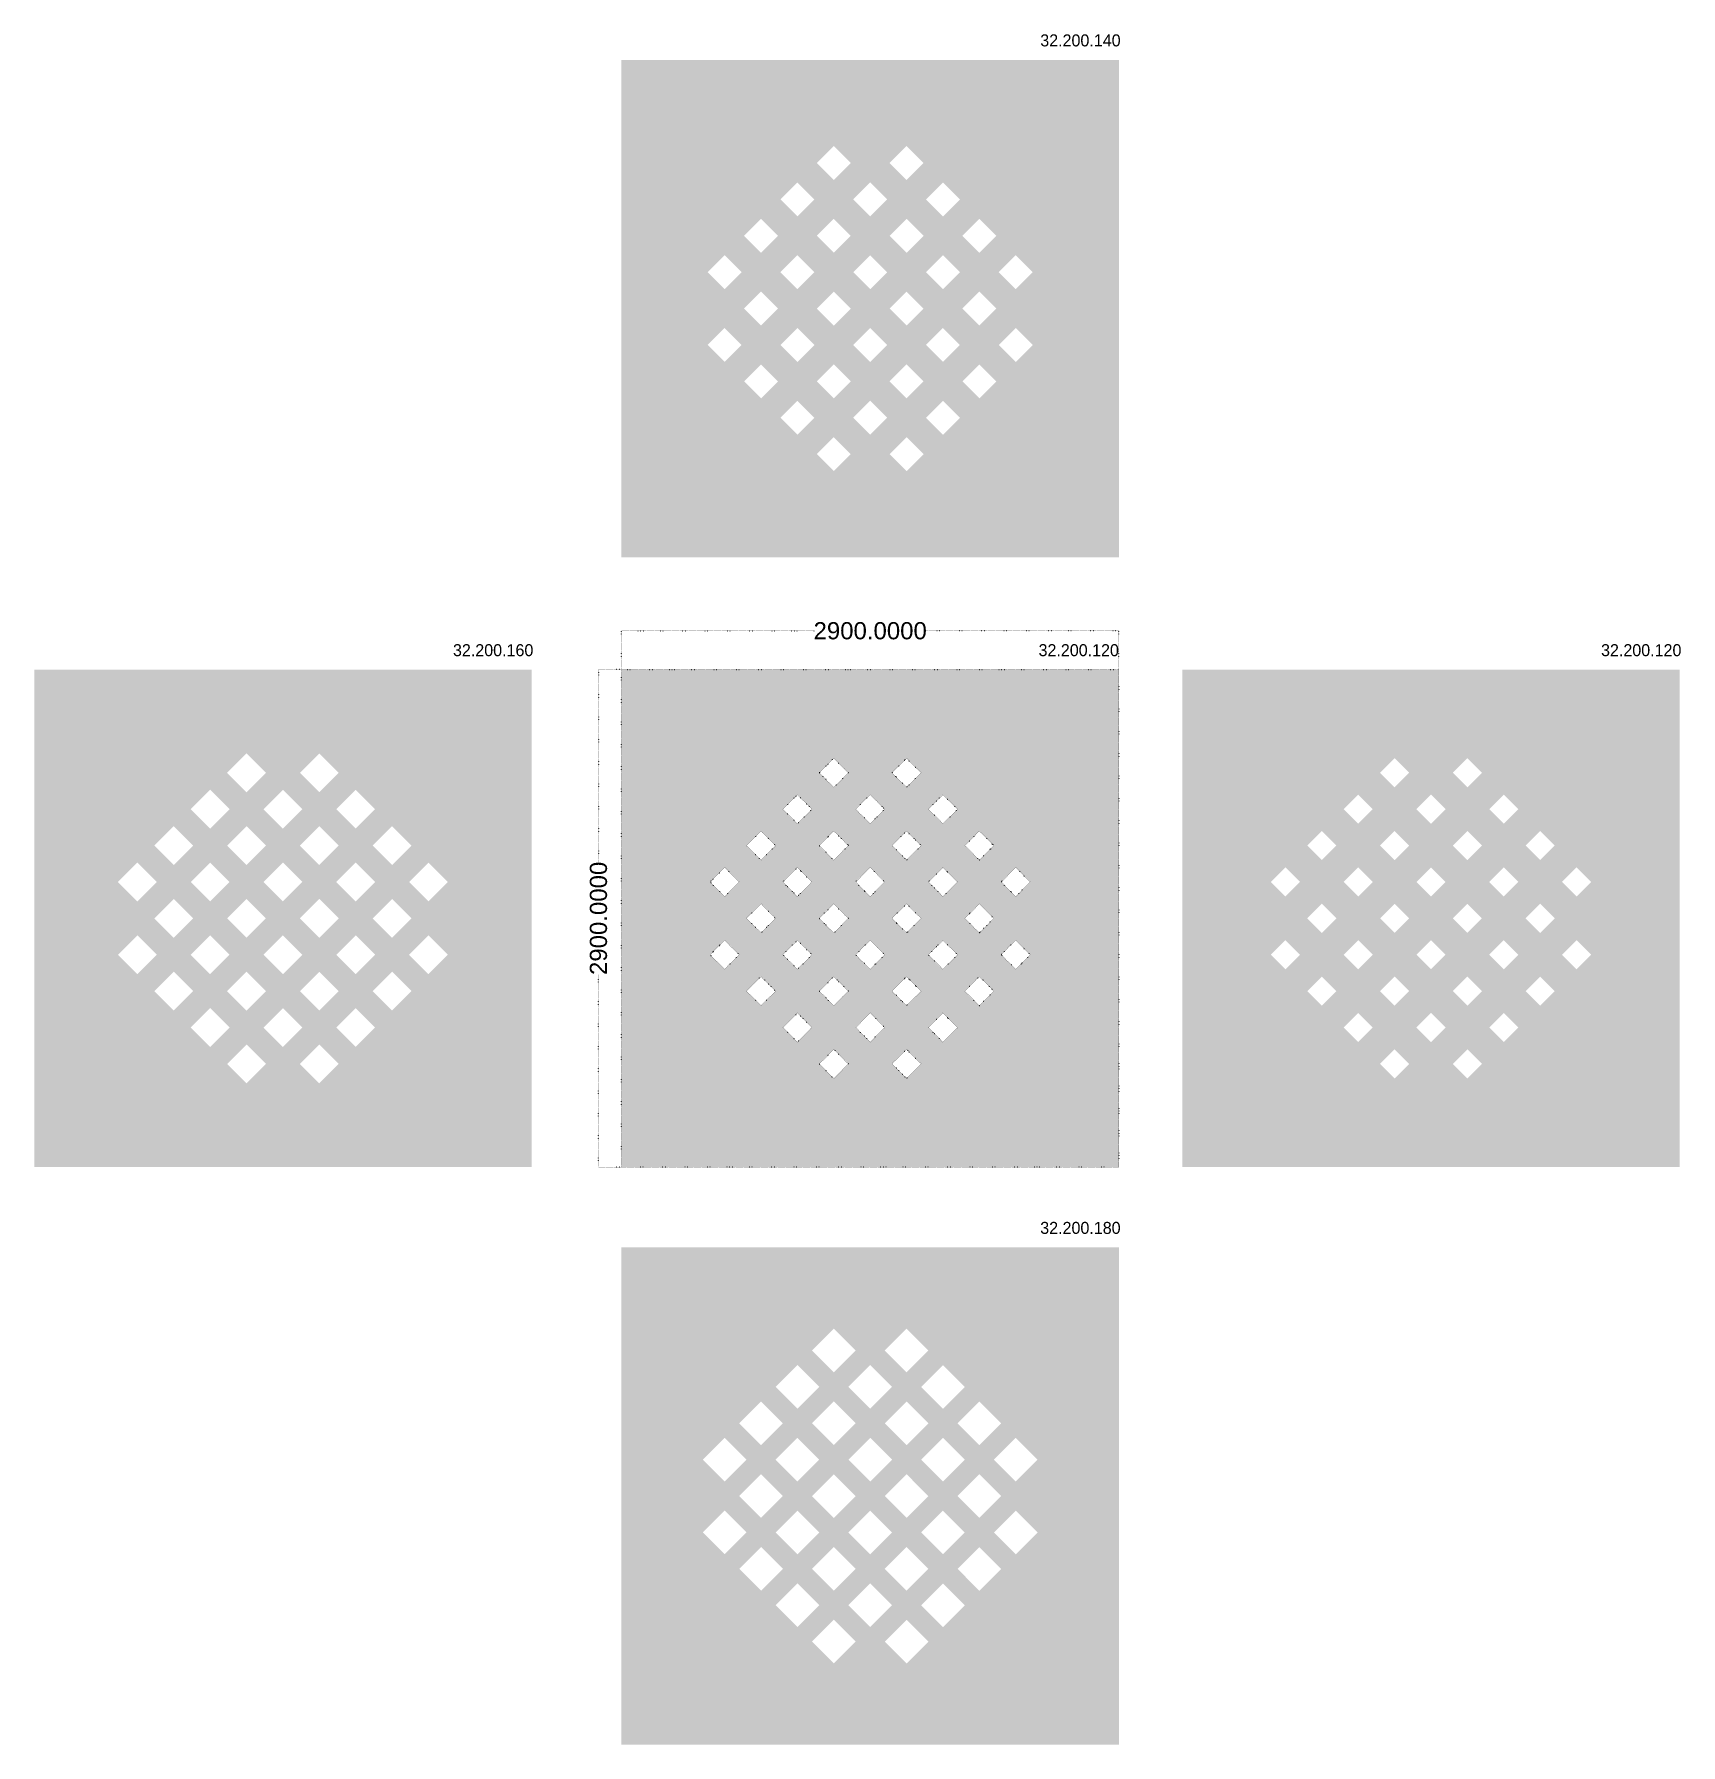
# Model space of a CAD drawing. Header units: inches. Extents: x -55000 to 163233, y -55008 to 54992.
# Drawn here: x 87732 to 97331, y -2335 to 7637 of the extents above; entities that cross this region are included whole.
import ezdxf

# ---------------------------------------------------------------- set-up
doc = ezdxf.new("R2010")
doc.units = ezdxf.units.IN
doc.header["$MEASUREMENT"] = 0
doc.linetypes.add('ACAD_ISO07W100', pattern=[3, 0, -3])
doc.layers.get('0').update_dxf_attribs({"color": 20, "linetype": 'ACAD_ISO07W100'})
doc.styles.get("Standard").update_dxf_attribs({"font": 'arial.ttf'})
doc.dimstyles.get("Standard").update_dxf_attribs({"dimtxt": 0.18, "dimasz": 0.18, "dimexe": 0.18, "dimexo": 0.0625, "dimgap": 0.09, "dimtad": 0, "dimtih": 1, "dimtoh": 1, "dimdec": 4, "dimzin": 0, "dimdsep": 46, "dimtxsty": 'Standard', "dimcen": 0.09, "dimadec": 0, "dimazin": 0, "dimtfac": 1, "dimtdec": 4, "dimtofl": 0, "dimtmove": 0, "dimatfit": 3, "dimfxl": 1, "dimtolj": 1, "dimtzin": 0, "dimarcsym": 0})

msp = doc.modelspace()

# ---------------------------------------------------------------- texts
at = {"char_height": 70, "attachment_point": 3}
for s, insert in [('{\\fCastellar|b0|i0|c0|p18;32.200.140}', (94065.38008, 7635.99863)), ('{\\fCastellar|b0|i0|c0|p18;32.200.160}', (90641.52537, 4081.04585)), ('{\\fCastellar|b0|i0|c0|p18;32.200.120}', (94055.38008, 4081.04585)), ('{\\fCastellar|b0|i0|c0|p18;32.200.120}', (97334.96871, 4081.04585)), ('{\\fCastellar|b0|i0|c0|p18;32.200.180}', (94065.38008, 713.08272))]:
    msp.add_mtext_dynamic_manual_height_columns(s, width=243.9962625, gutter_width=1, heights=[0], dxfattribs=dict(at, insert=insert))

# ---------------------------------------------------------------- blocks, each defined once
blk = doc.blocks.new('*U15')
blk.add_lwpolyline([(-46, -46), (-46, 46), (46, 46), (46, -46)], close=True)
blk = doc.blocks.new('*U4')
at = {"xscale": 1.304348093418073, "yscale": 1.304348093418073, "zscale": 1.304348093418073, "rotation": 45}
blk.add_blockref('*U15', (-1060.7, 0), dxfattribs=at)
blk = doc.blocks.new('*U5')
at = {"color": 0, "linetype": 'ByBlock', "lineweight": -2, "transparency": 16777216}
for p in [(848.5, 848.5), (1272.8, 848.5), (636.4, 636.4), (1060.7, 636.4), (1484.9, 636.4), (424.3, 424.3), (848.5, 424.3), (1272.8, 424.3), (1697.1, 424.3), (212.1, 212.1), (636.4, 212.1), (1060.7, 212.1), (1484.9, 212.1), (1909.2, 212.1), (424.3, 0), (848.5, 0), (1272.8, 0), (1697.1, 0), (212.1, -212.1), (636.4, -212.1), (1060.7, -212.1), (1484.9, -212.1), (1909.2, -212.1), (424.3, -424.3), (848.5, -424.3), (1272.8, -424.3), (1697.1, -424.3), (636.4, -636.4), (1060.7, -636.4), (1484.9, -636.4), (848.5, -848.5), (1272.8, -848.5)]:
    blk.add_blockref('*U4', p, dxfattribs=at)
blk = doc.blocks.new('*D9')
at = {"color": 0, "lineweight": -2, "transparency": 16777216}
for p, q in [((91155.4, 3932.6), (91155.4, 4158.9)), ((91155.6, 4158.7), (92280.5, 4158.7)), ((94055.2, 4158.7), (92930.3, 4158.7)), ((94055.4, 3932.6), (94055.4, 4158.9))]:
    blk.add_line(p, q, dxfattribs=at)
at = {"color": 0, "transparency": 16777216}
for points in [[(91155.6, 4158.7), (91155.6, 4158.7), (91155.4, 4158.7)], [(94055.2, 4158.7), (94055.2, 4158.7), (94055.4, 4158.7)]]:
    blk.add_solid(points, dxfattribs=at)
at = {"layer": 'Defpoints', "color": 0, "transparency": 16777216}
for p in [(94055.4, 4158.7), (91155.4, 3932.5), (94055.4, 3932.5)]:
    blk.add_point(p, dxfattribs=at)
at = {"color": 0, "transparency": 16777216, "insert": (92605.4, 4158.7), "char_height": 100, "attachment_point": 5}
blk.add_mtext('\\A1;2900.0000', dxfattribs=at)
blk = doc.blocks.new('*D8')
at = {"color": 0, "lineweight": -2, "transparency": 16777216}
for p, q in [((91155.3, 3932.5), (91021.4, 3932.5)), ((91021.6, 3932.4), (91021.6, 2807.4)), ((91021.6, 1032.7), (91021.6, 2157.6)), ((91155.3, 1032.5), (91021.4, 1032.5))]:
    blk.add_line(p, q, dxfattribs=at)
at = {"color": 0, "transparency": 16777216}
for points in [[(91021.6, 3932.4), (91021.6, 3932.4), (91021.6, 3932.5)], [(91021.6, 1032.7), (91021.6, 1032.7), (91021.6, 1032.5)]]:
    blk.add_solid(points, dxfattribs=at)
at = {"layer": 'Defpoints', "color": 0, "transparency": 16777216}
for p in [(91155.4, 3932.5), (91021.6, 1032.5), (91155.4, 1032.5)]:
    blk.add_point(p, dxfattribs=at)
at = {"color": 0, "transparency": 16777216, "insert": (91021.6, 2482.5), "char_height": 100, "attachment_point": 5, "rotation": 90}
blk.add_mtext('\\A1;2900.0000', dxfattribs=at)

# ---------------------------------------------------------------- dimensions: what is measured, and where the dimension line sits
dim = msp.add_linear_dim(base=(94055.38008, 4158.70363), p1=(91155.38008, 3932.53483), p2=(94055.38008, 3932.53483), dimstyle='Standard', override={"dimtxt": 100, "dimtih": 0})
dim.commit()
dim.dimension.update_dxf_attribs({"geometry": '*D9', "text_midpoint": (92605.38008, 4158.70363)})
dim = msp.add_linear_dim(base=(91021.59668, 1032.53483), p1=(91155.38008, 3932.53483), p2=(91155.38008, 1032.53483), angle=90, dimstyle='Standard', override={"dimtxt": 100, "dimtih": 0})
dim.commit()
dim.dimension.update_dxf_attribs({"geometry": '*D8', "text_midpoint": (91021.59668, 2482.53483)})

# ---------------------------------------------------------------- hatches: boundary and pattern name
at = {"transparency": 33554483}
h = msp.add_hatch(color=256, dxfattribs=at)
h.dxf.hatch_style = 1
h.paths.add_polyline_path([(91756.85374, 6150.62307), (91657.85879, 6249.61801), (91756.85374, 6348.61296), (91855.84869, 6249.61801)], flags=16)
h.paths.add_polyline_path([(91968.98578, 6362.7551), (91869.99083, 6461.75005), (91968.98578, 6560.745), (92067.98073, 6461.75005)], flags=16)
h.paths.add_polyline_path([(91756.85374, 5726.359), (91657.85879, 5825.35395), (91756.85374, 5924.3489), (91855.84869, 5825.35395)], flags=16)
h.paths.add_polyline_path([(91968.98578, 5938.49103), (91869.99083, 6037.48598), (91968.98578, 6136.48093), (92067.98073, 6037.48598)], flags=16)
h.paths.add_polyline_path([(92181.11781, 6150.62307), (92082.12286, 6249.61801), (92181.11781, 6348.61296), (92280.11276, 6249.61801)], flags=16)
h.paths.add_polyline_path([(92393.24984, 6362.7551), (92294.2549, 6461.75005), (92393.24984, 6560.745), (92492.24479, 6461.75005)], flags=16)
h.paths.add_polyline_path([(91968.98578, 5514.22696), (91869.99083, 5613.22191), (91968.98578, 5712.21686), (92067.98073, 5613.22191)], flags=16)
h.paths.add_polyline_path([(92181.11781, 5726.359), (92082.12286, 5825.35395), (92181.11781, 5924.3489), (92280.11276, 5825.35395)], flags=16)
h.paths.add_polyline_path([(92393.24984, 5938.49103), (92294.2549, 6037.48598), (92393.24984, 6136.48093), (92492.24479, 6037.48598)], flags=16)
h.paths.add_polyline_path([(92817.51391, 6362.7551), (92718.51896, 6461.75005), (92817.51391, 6560.745), (92916.50886, 6461.75005)], flags=16)
h.paths.add_polyline_path([(93029.64595, 6574.88713), (92930.651, 6673.88208), (93029.64595, 6772.87703), (93128.6409, 6673.88208)], flags=16)
h.paths.add_polyline_path([(92181.11781, 5302.09493), (92082.12286, 5401.08988), (92181.11781, 5500.08483), (92280.11276, 5401.08988)], flags=16)
h.paths.add_polyline_path([(92393.24984, 5514.22696), (92294.2549, 5613.22191), (92393.24984, 5712.21686), (92492.24479, 5613.22191)], flags=16)
h.paths.add_polyline_path([(92605.38188, 5726.359), (92506.38693, 5825.35395), (92605.38188, 5924.3489), (92704.37683, 5825.35395)], flags=16)
h.paths.add_polyline_path([(92817.51391, 5938.49103), (92718.51896, 6037.48598), (92817.51391, 6136.48093), (92916.50886, 6037.48598)], flags=16)
h.paths.add_polyline_path([(93029.64595, 6150.62307), (92930.651, 6249.61801), (93029.64595, 6348.61296), (93128.6409, 6249.61801)], flags=16)
h.paths.add_polyline_path([(93241.77798, 6362.7551), (93142.78303, 6461.75005), (93241.77798, 6560.745), (93340.77293, 6461.75005)], flags=16)
h.paths.add_polyline_path([(92393.24984, 5089.96289), (92294.2549, 5188.95784), (92393.24984, 5287.95279), (92492.24479, 5188.95784)], flags=16)
h.paths.add_polyline_path([(92605.38188, 5302.09493), (92506.38693, 5401.08988), (92605.38188, 5500.08483), (92704.37683, 5401.08988)], flags=16)
h.paths.add_polyline_path([(92817.51391, 5514.22696), (92718.51896, 5613.22191), (92817.51391, 5712.21686), (92916.50886, 5613.22191)], flags=16)
h.paths.add_polyline_path([(93029.64595, 5726.359), (92930.651, 5825.35395), (93029.64595, 5924.3489), (93128.6409, 5825.35395)], flags=16)
h.paths.add_polyline_path([(93241.77798, 5938.49103), (93142.78303, 6037.48598), (93241.77798, 6136.48093), (93340.77293, 6037.48598)], flags=16)
h.paths.add_polyline_path([(93453.91002, 6150.62307), (93354.91507, 6249.61801), (93453.91002, 6348.61296), (93552.90497, 6249.61801)], flags=16)
h.paths.add_polyline_path([(93029.64595, 5302.09493), (92930.651, 5401.08988), (93029.64595, 5500.08483), (93128.6409, 5401.08988)], flags=16)
h.paths.add_polyline_path([(93241.77798, 5514.22696), (93142.78303, 5613.22191), (93241.77798, 5712.21686), (93340.77293, 5613.22191)], flags=16)
h.paths.add_polyline_path([(93453.91002, 5726.359), (93354.91507, 5825.35395), (93453.91002, 5924.3489), (93552.90497, 5825.35395)], flags=16)
h.paths.add_polyline_path([(92817.51391, 5089.96289), (92718.51896, 5188.95784), (92817.51391, 5287.95279), (92916.50886, 5188.95784)], flags=16)
h.paths.add_polyline_path([(92605.38188, 6150.62307), (92506.38693, 6249.61801), (92605.38188, 6348.61296), (92704.37683, 6249.61801)], flags=16)
h.paths.add_polyline_path([(92605.38188, 6574.88713), (92506.38693, 6673.88208), (92605.38188, 6772.87703), (92704.37683, 6673.88208)], flags=16)
h.paths.add_polyline_path([(92181.11781, 6574.88713), (92082.12286, 6673.88208), (92181.11781, 6772.87703), (92280.11276, 6673.88208)], flags=16)
h.paths.add_polyline_path([(92393.24984, 6787.01917), (92294.2549, 6886.01412), (92393.24984, 6985.00907), (92492.24479, 6886.01412)], flags=16)
h.paths.add_polyline_path([(92817.51391, 6787.01917), (92718.51896, 6886.01412), (92817.51391, 6985.00907), (92916.50886, 6886.01412)], flags=16)
h.paths.add_polyline_path([(91155.38008, 4587.48761), (91155.38008, 7487.48761), (94055.38008, 7487.48761), (94055.38008, 4587.48761)])
h = msp.add_hatch(color=256, dxfattribs=at)
h.dxf.hatch_style = 1
h.paths.add_polyline_path([(88332.99903, 2581.52815), (88219.86195, 2694.66524), (88332.99903, 2807.80232), (88446.13612, 2694.66524)], flags=16)
h.paths.add_polyline_path([(88545.13107, 2793.66019), (88431.99398, 2906.79727), (88545.13107, 3019.93436), (88658.26815, 2906.79727)], flags=16)
h.paths.add_polyline_path([(88332.99903, 2157.26408), (88219.86195, 2270.40117), (88332.99903, 2383.53825), (88446.13612, 2270.40117)], flags=16)
h.paths.add_polyline_path([(88545.13107, 2369.39612), (88431.99398, 2482.5332), (88545.13107, 2595.67029), (88658.26815, 2482.5332)], flags=16)
h.paths.add_polyline_path([(88757.2631, 2581.52815), (88644.12602, 2694.66524), (88757.2631, 2807.80232), (88870.40019, 2694.66524)], flags=16)
h.paths.add_polyline_path([(88969.39514, 2793.66019), (88856.25805, 2906.79727), (88969.39514, 3019.93436), (89082.53222, 2906.79727)], flags=16)
h.paths.add_polyline_path([(88545.13107, 1945.13205), (88431.99398, 2058.26914), (88545.13107, 2171.40622), (88658.26815, 2058.26914)], flags=16)
h.paths.add_polyline_path([(88757.2631, 2157.26408), (88644.12602, 2270.40117), (88757.2631, 2383.53825), (88870.40019, 2270.40117)], flags=16)
h.paths.add_polyline_path([(88969.39514, 2369.39612), (88856.25805, 2482.5332), (88969.39514, 2595.67029), (89082.53222, 2482.5332)], flags=16)
h.paths.add_polyline_path([(89393.65921, 2793.66019), (89280.52212, 2906.79727), (89393.65921, 3019.93436), (89506.79629, 2906.79727)], flags=16)
h.paths.add_polyline_path([(89605.79124, 3005.79222), (89492.65416, 3118.92931), (89605.79124, 3232.06639), (89718.92833, 3118.92931)], flags=16)
h.paths.add_polyline_path([(88757.2631, 1733.00002), (88644.12602, 1846.1371), (88757.2631, 1959.27419), (88870.40019, 1846.1371)], flags=16)
h.paths.add_polyline_path([(88969.39514, 1945.13205), (88856.25805, 2058.26914), (88969.39514, 2171.40622), (89082.53222, 2058.26914)], flags=16)
h.paths.add_polyline_path([(89181.52717, 2157.26408), (89068.39009, 2270.40117), (89181.52717, 2383.53825), (89294.66426, 2270.40117)], flags=16)
h.paths.add_polyline_path([(89393.65921, 2369.39612), (89280.52212, 2482.5332), (89393.65921, 2595.67029), (89506.79629, 2482.5332)], flags=16)
h.paths.add_polyline_path([(89605.79124, 2581.52815), (89492.65416, 2694.66524), (89605.79124, 2807.80232), (89718.92833, 2694.66524)], flags=16)
h.paths.add_polyline_path([(89817.92327, 2793.66019), (89704.78619, 2906.79727), (89817.92327, 3019.93436), (89931.06036, 2906.79727)], flags=16)
h.paths.add_polyline_path([(88969.39514, 1520.86798), (88856.25805, 1634.00507), (88969.39514, 1747.14215), (89082.53222, 1634.00507)], flags=16)
h.paths.add_polyline_path([(89181.52717, 1733.00002), (89068.39009, 1846.1371), (89181.52717, 1959.27419), (89294.66426, 1846.1371)], flags=16)
h.paths.add_polyline_path([(89393.65921, 1945.13205), (89280.52212, 2058.26914), (89393.65921, 2171.40622), (89506.79629, 2058.26914)], flags=16)
h.paths.add_polyline_path([(89605.79124, 2157.26408), (89492.65416, 2270.40117), (89605.79124, 2383.53825), (89718.92833, 2270.40117)], flags=16)
h.paths.add_polyline_path([(89817.92327, 2369.39612), (89704.78619, 2482.5332), (89817.92327, 2595.67029), (89931.06036, 2482.5332)], flags=16)
h.paths.add_polyline_path([(90030.05531, 2581.52815), (89916.91822, 2694.66524), (90030.05531, 2807.80232), (90143.19239, 2694.66524)], flags=16)
h.paths.add_polyline_path([(89605.79124, 1733.00002), (89492.65416, 1846.1371), (89605.79124, 1959.27419), (89718.92833, 1846.1371)], flags=16)
h.paths.add_polyline_path([(89817.92327, 1945.13205), (89704.78619, 2058.26914), (89817.92327, 2171.40622), (89931.06036, 2058.26914)], flags=16)
h.paths.add_polyline_path([(90030.05531, 2157.26408), (89916.91822, 2270.40117), (90030.05531, 2383.53825), (90143.19239, 2270.40117)], flags=16)
h.paths.add_polyline_path([(89393.65921, 1520.86798), (89280.52212, 1634.00507), (89393.65921, 1747.14215), (89506.79629, 1634.00507)], flags=16)
h.paths.add_polyline_path([(89181.52717, 2581.52815), (89068.39009, 2694.66524), (89181.52717, 2807.80232), (89294.66426, 2694.66524)], flags=16)
h.paths.add_polyline_path([(89181.52717, 3005.79222), (89068.39009, 3118.92931), (89181.52717, 3232.06639), (89294.66426, 3118.92931)], flags=16)
h.paths.add_polyline_path([(88757.2631, 3005.79222), (88644.12602, 3118.92931), (88757.2631, 3232.06639), (88870.40019, 3118.92931)], flags=16)
h.paths.add_polyline_path([(88969.39514, 3217.92426), (88856.25805, 3331.06134), (88969.39514, 3444.19843), (89082.53222, 3331.06134)], flags=16)
h.paths.add_polyline_path([(89393.65921, 3217.92426), (89280.52212, 3331.06134), (89393.65921, 3444.19843), (89506.79629, 3331.06134)], flags=16)
h.paths.add_polyline_path([(87731.52537, 1032.53483), (87731.52537, 3932.53483), (90631.52537, 3932.53483), (90631.52537, 1032.53483)])
h = msp.add_hatch(color=256)
h.dxf.hatch_style = 1
h.paths.add_polyline_path([(94065.38008, 3942.53483), (91145.38008, 3942.53483), (91145.38008, 1022.53483), (94065.38008, 1022.53483)], flags=17)
h.paths.add_polyline_path([(91145.38008, 1022.53483), (94065.38008, 1022.53483), (94065.38008, 3942.53483), (91145.38008, 3942.53483)], flags=17)
h.paths.add_polyline_path([(92117.47783, 2871.44219), (92181.11744, 2807.80258), (92117.47783, 2744.16297), (92053.83822, 2807.80258)], flags=0)
h.paths.add_polyline_path([(92216.47272, 2970.43708), (92280.11233, 3034.07669), (92343.75194, 2970.43708), (92280.11233, 2906.79747)], flags=0)
h.paths.add_polyline_path([(91954.84333, 2708.80769), (92018.48294, 2645.16808), (91954.84333, 2581.52847), (91891.20372, 2645.16808)], flags=0)
h.paths.add_polyline_path([(92379.10722, 3133.07158), (92442.74683, 3196.71119), (92506.38644, 3133.07158), (92442.74683, 3069.43197)], flags=0)
h.paths.add_polyline_path([(92280.11183, 2708.80819), (92343.75144, 2645.16858), (92280.11183, 2581.52897), (92216.47222, 2645.16858)], flags=0)
h.paths.add_polyline_path([(92379.10672, 2807.80308), (92442.74633, 2871.44269), (92506.38594, 2807.80308), (92442.74633, 2744.16347)], flags=0)
h.paths.add_polyline_path([(92117.47733, 2546.17369), (92181.11694, 2482.53408), (92117.47733, 2418.89447), (92053.83772, 2482.53408)], flags=0)
h.paths.add_polyline_path([(92541.74122, 2970.43758), (92605.38083, 3034.07719), (92669.02044, 2970.43758), (92605.38083, 2906.79797)], flags=0)
h.paths.add_polyline_path([(91954.84283, 2383.53919), (92018.48244, 2319.89958), (91954.84283, 2256.25997), (91891.20322, 2319.89958)], flags=0)
h.paths.add_polyline_path([(92704.37572, 3133.07208), (92768.01533, 3196.71169), (92831.65494, 3133.07208), (92768.01533, 3069.43247)], flags=0)
h.paths.add_polyline_path([(92442.74583, 2546.17419), (92506.38544, 2482.53458), (92442.74583, 2418.89497), (92379.10622, 2482.53458)], flags=0)
h.paths.add_polyline_path([(92541.74072, 2645.16908), (92605.38033, 2708.80869), (92669.01994, 2645.16908), (92605.38033, 2581.52947)], flags=0)
h.paths.add_polyline_path([(92280.11133, 2383.53969), (92343.75094, 2319.90008), (92280.11133, 2256.26047), (92216.47172, 2319.90008)], flags=0)
h.paths.add_polyline_path([(92704.37522, 2807.80358), (92768.01483, 2871.44319), (92831.65444, 2807.80358), (92768.01483, 2744.16397)], flags=0)
h.paths.add_polyline_path([(92117.47683, 2220.90519), (92181.11644, 2157.26558), (92117.47683, 2093.62597), (92053.83722, 2157.26558)], flags=0)
h.paths.add_polyline_path([(92867.00972, 2970.43808), (92930.64933, 3034.07769), (92994.28894, 2970.43808), (92930.64933, 2906.79847)], flags=0)
h.paths.add_polyline_path([(92605.37983, 2383.54019), (92669.01944, 2319.90058), (92605.37983, 2256.26097), (92541.74022, 2319.90058)], flags=0)
h.paths.add_polyline_path([(92704.37472, 2482.53508), (92768.01433, 2546.17469), (92831.65394, 2482.53508), (92768.01433, 2418.89547)], flags=0)
h.paths.add_polyline_path([(92442.74533, 2220.90569), (92506.38494, 2157.26608), (92442.74533, 2093.62647), (92379.10572, 2157.26608)], flags=0)
h.paths.add_polyline_path([(92867.00922, 2645.16958), (92930.64883, 2708.80919), (92994.28844, 2645.16958), (92930.64883, 2581.52997)], flags=0)
h.paths.add_polyline_path([(92280.11083, 2058.27119), (92343.75044, 1994.63158), (92280.11083, 1930.99197), (92216.47122, 1994.63158)], flags=0)
h.paths.add_polyline_path([(93029.64372, 2807.80408), (93093.28333, 2871.44369), (93156.92294, 2807.80408), (93093.28333, 2744.16447)], flags=0)
h.paths.add_polyline_path([(92768.01383, 2220.90619), (92831.65344, 2157.26658), (92768.01383, 2093.62697), (92704.37422, 2157.26658)], flags=0)
h.paths.add_polyline_path([(92867.00872, 2319.90108), (92930.64833, 2383.54069), (92994.28794, 2319.90108), (92930.64833, 2256.26147)], flags=0)
h.paths.add_polyline_path([(92605.37933, 2058.27169), (92669.01894, 1994.63208), (92605.37933, 1930.99247), (92541.73972, 1994.63208)], flags=0)
h.paths.add_polyline_path([(93029.64322, 2482.53558), (93093.28283, 2546.17519), (93156.92244, 2482.53558), (93093.28283, 2418.89597)], flags=0)
h.paths.add_polyline_path([(92442.74483, 1895.63719), (92506.38444, 1831.99758), (92442.74483, 1768.35797), (92379.10522, 1831.99758)], flags=0)
h.paths.add_polyline_path([(93192.27772, 2645.17008), (93255.91733, 2708.80969), (93319.55694, 2645.17008), (93255.91733, 2581.53047)], flags=0)
h.paths.add_polyline_path([(92930.64783, 2058.27219), (92994.28744, 1994.63258), (92930.64783, 1930.99297), (92867.00822, 1994.63258)], flags=0)
h.paths.add_polyline_path([(93029.64272, 2157.26708), (93093.28233, 2220.90669), (93156.92194, 2157.26708), (93093.28233, 2093.62747)], flags=0)
h.paths.add_polyline_path([(92768.01333, 1895.63769), (92831.65294, 1831.99808), (92768.01333, 1768.35847), (92704.37372, 1831.99808)], flags=0)
h.paths.add_polyline_path([(93192.27722, 2319.90158), (93255.91683, 2383.54119), (93319.55644, 2319.90158), (93255.91683, 2256.26197)], flags=0)
h = msp.add_hatch(color=256)
h.dxf.hatch_style = 1
h.paths.add_polyline_path([(94065.38008, 3942.53483), (91145.38008, 3942.53483), (91145.38008, 1022.53483), (94065.38008, 1022.53483)], flags=17)
h.paths.add_polyline_path([(91145.38008, 1022.53483), (94065.38008, 1022.53483), (94065.38008, 3942.53483), (91145.38008, 3942.53483)], flags=17)
h.paths.add_polyline_path([(92117.47783, 2871.44219), (92181.11744, 2807.80258), (92117.47783, 2744.16297), (92053.83822, 2807.80258)], flags=0)
h.paths.add_polyline_path([(92216.47272, 2970.43708), (92280.11233, 3034.07669), (92343.75194, 2970.43708), (92280.11233, 2906.79747)], flags=0)
h.paths.add_polyline_path([(91954.84333, 2708.80769), (92018.48294, 2645.16808), (91954.84333, 2581.52847), (91891.20372, 2645.16808)], flags=0)
h.paths.add_polyline_path([(92379.10722, 3133.07158), (92442.74683, 3196.71119), (92506.38644, 3133.07158), (92442.74683, 3069.43197)], flags=0)
h.paths.add_polyline_path([(92280.11183, 2708.80819), (92343.75144, 2645.16858), (92280.11183, 2581.52897), (92216.47222, 2645.16858)], flags=0)
h.paths.add_polyline_path([(92379.10672, 2807.80308), (92442.74633, 2871.44269), (92506.38594, 2807.80308), (92442.74633, 2744.16347)], flags=0)
h.paths.add_polyline_path([(92117.47733, 2546.17369), (92181.11694, 2482.53408), (92117.47733, 2418.89447), (92053.83772, 2482.53408)], flags=0)
h.paths.add_polyline_path([(92541.74122, 2970.43758), (92605.38083, 3034.07719), (92669.02044, 2970.43758), (92605.38083, 2906.79797)], flags=0)
h.paths.add_polyline_path([(91954.84283, 2383.53919), (92018.48244, 2319.89958), (91954.84283, 2256.25997), (91891.20322, 2319.89958)], flags=0)
h.paths.add_polyline_path([(92704.37572, 3133.07208), (92768.01533, 3196.71169), (92831.65494, 3133.07208), (92768.01533, 3069.43247)], flags=0)
h.paths.add_polyline_path([(92442.74583, 2546.17419), (92506.38544, 2482.53458), (92442.74583, 2418.89497), (92379.10622, 2482.53458)], flags=0)
h.paths.add_polyline_path([(92541.74072, 2645.16908), (92605.38033, 2708.80869), (92669.01994, 2645.16908), (92605.38033, 2581.52947)], flags=0)
h.paths.add_polyline_path([(92280.11133, 2383.53969), (92343.75094, 2319.90008), (92280.11133, 2256.26047), (92216.47172, 2319.90008)], flags=0)
h.paths.add_polyline_path([(92704.37522, 2807.80358), (92768.01483, 2871.44319), (92831.65444, 2807.80358), (92768.01483, 2744.16397)], flags=0)
h.paths.add_polyline_path([(92117.47683, 2220.90519), (92181.11644, 2157.26558), (92117.47683, 2093.62597), (92053.83722, 2157.26558)], flags=0)
h.paths.add_polyline_path([(92867.00972, 2970.43808), (92930.64933, 3034.07769), (92994.28894, 2970.43808), (92930.64933, 2906.79847)], flags=0)
h.paths.add_polyline_path([(92605.37983, 2383.54019), (92669.01944, 2319.90058), (92605.37983, 2256.26097), (92541.74022, 2319.90058)], flags=0)
h.paths.add_polyline_path([(92704.37472, 2482.53508), (92768.01433, 2546.17469), (92831.65394, 2482.53508), (92768.01433, 2418.89547)], flags=0)
h.paths.add_polyline_path([(92442.74533, 2220.90569), (92506.38494, 2157.26608), (92442.74533, 2093.62647), (92379.10572, 2157.26608)], flags=0)
h.paths.add_polyline_path([(92867.00922, 2645.16958), (92930.64883, 2708.80919), (92994.28844, 2645.16958), (92930.64883, 2581.52997)], flags=0)
h.paths.add_polyline_path([(92280.11083, 2058.27119), (92343.75044, 1994.63158), (92280.11083, 1930.99197), (92216.47122, 1994.63158)], flags=0)
h.paths.add_polyline_path([(93029.64372, 2807.80408), (93093.28333, 2871.44369), (93156.92294, 2807.80408), (93093.28333, 2744.16447)], flags=0)
h.paths.add_polyline_path([(92768.01383, 2220.90619), (92831.65344, 2157.26658), (92768.01383, 2093.62697), (92704.37422, 2157.26658)], flags=0)
h.paths.add_polyline_path([(92867.00872, 2319.90108), (92930.64833, 2383.54069), (92994.28794, 2319.90108), (92930.64833, 2256.26147)], flags=0)
h.paths.add_polyline_path([(92605.37933, 2058.27169), (92669.01894, 1994.63208), (92605.37933, 1930.99247), (92541.73972, 1994.63208)], flags=0)
h.paths.add_polyline_path([(93029.64322, 2482.53558), (93093.28283, 2546.17519), (93156.92244, 2482.53558), (93093.28283, 2418.89597)], flags=0)
h.paths.add_polyline_path([(92442.74483, 1895.63719), (92506.38444, 1831.99758), (92442.74483, 1768.35797), (92379.10522, 1831.99758)], flags=0)
h.paths.add_polyline_path([(93192.27772, 2645.17008), (93255.91733, 2708.80969), (93319.55694, 2645.17008), (93255.91733, 2581.53047)], flags=0)
h.paths.add_polyline_path([(92930.64783, 2058.27219), (92994.28744, 1994.63258), (92930.64783, 1930.99297), (92867.00822, 1994.63258)], flags=0)
h.paths.add_polyline_path([(93029.64272, 2157.26708), (93093.28233, 2220.90669), (93156.92194, 2157.26708), (93093.28233, 2093.62747)], flags=0)
h.paths.add_polyline_path([(92768.01333, 1895.63769), (92831.65294, 1831.99808), (92768.01333, 1768.35847), (92704.37372, 1831.99808)], flags=0)
h.paths.add_polyline_path([(93192.27722, 2319.90158), (93255.91683, 2383.54119), (93319.55644, 2319.90158), (93255.91683, 2256.26197)], flags=0)
h = msp.add_hatch(color=256)
h.dxf.hatch_style = 1
h.paths.add_polyline_path([(94065.38008, 3942.53483), (91145.38008, 3942.53483), (91145.38008, 1022.53483), (94065.38008, 1022.53483)], flags=17)
h.paths.add_polyline_path([(92216.47272, 2970.43708), (92280.11233, 3034.07669), (92343.75194, 2970.43708), (92280.11233, 2906.79747)], flags=0)
h.paths.add_polyline_path([(92117.47783, 2871.44219), (92181.11744, 2807.80258), (92117.47783, 2744.16297), (92053.83822, 2807.80258)], flags=0)
h.paths.add_polyline_path([(92379.10722, 3133.07158), (92442.74683, 3196.71119), (92506.38644, 3133.07158), (92442.74683, 3069.43197)], flags=0)
h.paths.add_polyline_path([(91954.84333, 2708.80769), (92018.48294, 2645.16808), (91954.84333, 2581.52847), (91891.20372, 2645.16808)], flags=0)
h.paths.add_polyline_path([(92379.10672, 2807.80308), (92442.74633, 2871.44269), (92506.38594, 2807.80308), (92442.74633, 2744.16347)], flags=0)
h.paths.add_polyline_path([(92280.11183, 2708.80819), (92343.75144, 2645.16858), (92280.11183, 2581.52897), (92216.47222, 2645.16858)], flags=0)
h.paths.add_polyline_path([(91145.38008, 3942.53483), (91145.38008, 1022.53483), (94065.38008, 1022.53483), (94065.38008, 3942.53483)], flags=17)
h.paths.add_polyline_path([(92541.74122, 2970.43758), (92605.38083, 3034.07719), (92669.02044, 2970.43758), (92605.38083, 2906.79797)], flags=0)
h.paths.add_polyline_path([(92117.47733, 2546.17369), (92181.11694, 2482.53408), (92117.47733, 2418.89447), (92053.83772, 2482.53408)], flags=0)
h.paths.add_polyline_path([(92704.37572, 3133.07208), (92768.01533, 3196.71169), (92831.65494, 3133.07208), (92768.01533, 3069.43247)], flags=0)
h.paths.add_polyline_path([(91954.84283, 2383.53919), (92018.48244, 2319.89958), (91954.84283, 2256.25997), (91891.20322, 2319.89958)], flags=0)
h.paths.add_polyline_path([(92541.74072, 2645.16908), (92605.38033, 2708.80869), (92669.01994, 2645.16908), (92605.38033, 2581.52947)], flags=0)
h.paths.add_polyline_path([(92442.74583, 2546.17419), (92506.38544, 2482.53458), (92442.74583, 2418.89497), (92379.10622, 2482.53458)], flags=0)
h.paths.add_polyline_path([(92704.37522, 2807.80358), (92768.01483, 2871.44319), (92831.65444, 2807.80358), (92768.01483, 2744.16397)], flags=0)
h.paths.add_polyline_path([(92280.11133, 2383.53969), (92343.75094, 2319.90008), (92280.11133, 2256.26047), (92216.47172, 2319.90008)], flags=0)
h.paths.add_polyline_path([(92867.00972, 2970.43808), (92930.64933, 3034.07769), (92994.28894, 2970.43808), (92930.64933, 2906.79847)], flags=0)
h.paths.add_polyline_path([(92117.47683, 2220.90519), (92181.11644, 2157.26558), (92117.47683, 2093.62597), (92053.83722, 2157.26558)], flags=0)
h.paths.add_polyline_path([(92704.37472, 2482.53508), (92768.01433, 2546.17469), (92831.65394, 2482.53508), (92768.01433, 2418.89547)], flags=0)
h.paths.add_polyline_path([(92605.37983, 2383.54019), (92669.01944, 2319.90058), (92605.37983, 2256.26097), (92541.74022, 2319.90058)], flags=0)
h.paths.add_polyline_path([(92867.00922, 2645.16958), (92930.64883, 2708.80919), (92994.28844, 2645.16958), (92930.64883, 2581.52997)], flags=0)
h.paths.add_polyline_path([(92442.74533, 2220.90569), (92506.38494, 2157.26608), (92442.74533, 2093.62647), (92379.10572, 2157.26608)], flags=0)
h.paths.add_polyline_path([(93029.64372, 2807.80408), (93093.28333, 2871.44369), (93156.92294, 2807.80408), (93093.28333, 2744.16447)], flags=0)
h.paths.add_polyline_path([(92280.11083, 2058.27119), (92343.75044, 1994.63158), (92280.11083, 1930.99197), (92216.47122, 1994.63158)], flags=0)
h.paths.add_polyline_path([(92867.00872, 2319.90108), (92930.64833, 2383.54069), (92994.28794, 2319.90108), (92930.64833, 2256.26147)], flags=0)
h.paths.add_polyline_path([(92768.01383, 2220.90619), (92831.65344, 2157.26658), (92768.01383, 2093.62697), (92704.37422, 2157.26658)], flags=0)
h.paths.add_polyline_path([(93029.64322, 2482.53558), (93093.28283, 2546.17519), (93156.92244, 2482.53558), (93093.28283, 2418.89597)], flags=0)
h.paths.add_polyline_path([(92605.37933, 2058.27169), (92669.01894, 1994.63208), (92605.37933, 1930.99247), (92541.73972, 1994.63208)], flags=0)
h.paths.add_polyline_path([(93192.27772, 2645.17008), (93255.91733, 2708.80969), (93319.55694, 2645.17008), (93255.91733, 2581.53047)], flags=0)
h.paths.add_polyline_path([(92442.74483, 1895.63719), (92506.38444, 1831.99758), (92442.74483, 1768.35797), (92379.10522, 1831.99758)], flags=0)
h.paths.add_polyline_path([(93029.64272, 2157.26708), (93093.28233, 2220.90669), (93156.92194, 2157.26708), (93093.28233, 2093.62747)], flags=0)
h.paths.add_polyline_path([(92930.64783, 2058.27219), (92994.28744, 1994.63258), (92930.64783, 1930.99297), (92867.00822, 1994.63258)], flags=0)
h.paths.add_polyline_path([(93192.27722, 2319.90158), (93255.91683, 2383.54119), (93319.55644, 2319.90158), (93255.91683, 2256.26197)], flags=0)
h.paths.add_polyline_path([(92768.01333, 1895.63769), (92831.65294, 1831.99808), (92768.01333, 1768.35847), (92704.37372, 1831.99808)], flags=0)
h = msp.add_hatch(color=256, dxfattribs=at)
h.dxf.hatch_style = 1
h.paths.add_polyline_path([(91756.85374, 2609.81242), (91672.00093, 2694.66524), (91756.85374, 2779.51805), (91841.70656, 2694.66524)], flags=16)
h.paths.add_polyline_path([(91968.98578, 2821.94446), (91884.13296, 2906.79727), (91968.98578, 2991.65009), (92053.83859, 2906.79727)], flags=16)
h.paths.add_polyline_path([(91756.85374, 2185.54836), (91672.00093, 2270.40117), (91756.85374, 2355.25398), (91841.70656, 2270.40117)], flags=16)
h.paths.add_polyline_path([(91968.98578, 2397.68039), (91884.13296, 2482.5332), (91968.98578, 2567.38602), (92053.83859, 2482.5332)], flags=16)
h.paths.add_polyline_path([(92181.11781, 2609.81242), (92096.265, 2694.66524), (92181.11781, 2779.51805), (92265.97062, 2694.66524)], flags=16)
h.paths.add_polyline_path([(92393.24984, 2821.94446), (92308.39703, 2906.79727), (92393.24984, 2991.65009), (92478.10266, 2906.79727)], flags=16)
h.paths.add_polyline_path([(91968.98578, 1973.41632), (91884.13296, 2058.26914), (91968.98578, 2143.12195), (92053.83859, 2058.26914)], flags=16)
h.paths.add_polyline_path([(92181.11781, 2185.54836), (92096.265, 2270.40117), (92181.11781, 2355.25398), (92265.97062, 2270.40117)], flags=16)
h.paths.add_polyline_path([(92393.24984, 2397.68039), (92308.39703, 2482.5332), (92393.24984, 2567.38602), (92478.10266, 2482.5332)], flags=16)
h.paths.add_polyline_path([(92817.51391, 2821.94446), (92732.6611, 2906.79727), (92817.51391, 2991.65009), (92902.36673, 2906.79727)], flags=16)
h.paths.add_polyline_path([(92181.11781, 1761.28429), (92096.265, 1846.1371), (92181.11781, 1930.98991), (92265.97062, 1846.1371)], flags=16)
h.paths.add_polyline_path([(92393.24984, 1973.41632), (92308.39703, 2058.26914), (92393.24984, 2143.12195), (92478.10266, 2058.26914)], flags=16)
h.paths.add_polyline_path([(92605.38188, 2185.54836), (92520.52907, 2270.40117), (92605.38188, 2355.25398), (92690.23469, 2270.40117)], flags=16)
h.paths.add_polyline_path([(92817.51391, 2397.68039), (92732.6611, 2482.5332), (92817.51391, 2567.38602), (92902.36673, 2482.5332)], flags=16)
h.paths.add_polyline_path([(93029.64595, 2609.81242), (92944.79313, 2694.66524), (93029.64595, 2779.51805), (93114.49876, 2694.66524)], flags=16)
h.paths.add_polyline_path([(93241.77798, 2821.94446), (93156.92517, 2906.79727), (93241.77798, 2991.65009), (93326.6308, 2906.79727)], flags=16)
h.paths.add_polyline_path([(92393.24984, 1549.15225), (92308.39703, 1634.00507), (92393.24984, 1718.85788), (92478.10266, 1634.00507)], flags=16)
h.paths.add_polyline_path([(92605.38188, 1761.28429), (92520.52907, 1846.1371), (92605.38188, 1930.98991), (92690.23469, 1846.1371)], flags=16)
h.paths.add_polyline_path([(92817.51391, 1973.41632), (92732.6611, 2058.26914), (92817.51391, 2143.12195), (92902.36673, 2058.26914)], flags=16)
h.paths.add_polyline_path([(93029.64595, 2185.54836), (92944.79313, 2270.40117), (93029.64595, 2355.25398), (93114.49876, 2270.40117)], flags=16)
h.paths.add_polyline_path([(93241.77798, 2397.68039), (93156.92517, 2482.5332), (93241.77798, 2567.38602), (93326.6308, 2482.5332)], flags=16)
h.paths.add_polyline_path([(93453.91002, 2609.81242), (93369.0572, 2694.66524), (93453.91002, 2779.51805), (93538.76283, 2694.66524)], flags=16)
h.paths.add_polyline_path([(93029.64595, 1761.28429), (92944.79313, 1846.1371), (93029.64595, 1930.98991), (93114.49876, 1846.1371)], flags=16)
h.paths.add_polyline_path([(93241.77798, 1973.41632), (93156.92517, 2058.26914), (93241.77798, 2143.12195), (93326.6308, 2058.26914)], flags=16)
h.paths.add_polyline_path([(93453.91002, 2185.54836), (93369.0572, 2270.40117), (93453.91002, 2355.25398), (93538.76283, 2270.40117)], flags=16)
h.paths.add_polyline_path([(92817.51391, 1549.15225), (92732.6611, 1634.00507), (92817.51391, 1718.85788), (92902.36673, 1634.00507)], flags=16)
h.paths.add_polyline_path([(92605.38188, 2609.81242), (92520.52907, 2694.66524), (92605.38188, 2779.51805), (92690.23469, 2694.66524)], flags=16)
h.paths.add_polyline_path([(92605.38188, 3034.07649), (92520.52907, 3118.92931), (92605.38188, 3203.78212), (92690.23469, 3118.92931)], flags=16)
h.paths.add_polyline_path([(92181.11781, 3034.07649), (92096.265, 3118.92931), (92181.11781, 3203.78212), (92265.97062, 3118.92931)], flags=16)
h.paths.add_polyline_path([(92393.24984, 3246.20853), (92308.39703, 3331.06134), (92393.24984, 3415.91415), (92478.10266, 3331.06134)], flags=16)
h.paths.add_polyline_path([(92817.51391, 3246.20853), (92732.6611, 3331.06134), (92817.51391, 3415.91415), (92902.36673, 3331.06134)], flags=16)
h.paths.add_polyline_path([(93029.64595, 3034.07649), (92944.79313, 3118.92931), (93029.64595, 3203.78212), (93114.49876, 3118.92931)], flags=16)
h.paths.add_polyline_path([(91155.38008, 1032.53483), (91155.38008, 3932.53483), (94055.38008, 3932.53483), (94055.38008, 1032.53483)])
h = msp.add_hatch(color=256, dxfattribs=at)
h.dxf.hatch_style = 1
h.paths.add_polyline_path([(95026.44237, 2609.81242), (94941.58956, 2694.66524), (95026.44237, 2779.51805), (95111.29519, 2694.66524)], flags=16)
h.paths.add_polyline_path([(95238.57441, 2821.94446), (95153.7216, 2906.79727), (95238.57441, 2991.65009), (95323.42722, 2906.79727)], flags=16)
h.paths.add_polyline_path([(95026.44237, 2185.54836), (94941.58956, 2270.40117), (95026.44237, 2355.25398), (95111.29519, 2270.40117)], flags=16)
h.paths.add_polyline_path([(95238.57441, 2397.68039), (95153.7216, 2482.5332), (95238.57441, 2567.38602), (95323.42722, 2482.5332)], flags=16)
h.paths.add_polyline_path([(95450.70644, 2609.81242), (95365.85363, 2694.66524), (95450.70644, 2779.51805), (95535.55926, 2694.66524)], flags=16)
h.paths.add_polyline_path([(95662.83848, 2821.94446), (95577.98566, 2906.79727), (95662.83848, 2991.65009), (95747.69129, 2906.79727)], flags=16)
h.paths.add_polyline_path([(95238.57441, 1973.41632), (95153.7216, 2058.26914), (95238.57441, 2143.12195), (95323.42722, 2058.26914)], flags=16)
h.paths.add_polyline_path([(95450.70644, 2185.54836), (95365.85363, 2270.40117), (95450.70644, 2355.25398), (95535.55926, 2270.40117)], flags=16)
h.paths.add_polyline_path([(95662.83848, 2397.68039), (95577.98566, 2482.5332), (95662.83848, 2567.38602), (95747.69129, 2482.5332)], flags=16)
h.paths.add_polyline_path([(96087.10255, 2821.94446), (96002.24973, 2906.79727), (96087.10255, 2991.65009), (96171.95536, 2906.79727)], flags=16)
h.paths.add_polyline_path([(95450.70644, 1761.28429), (95365.85363, 1846.1371), (95450.70644, 1930.98991), (95535.55926, 1846.1371)], flags=16)
h.paths.add_polyline_path([(95662.83848, 1973.41632), (95577.98566, 2058.26914), (95662.83848, 2143.12195), (95747.69129, 2058.26914)], flags=16)
h.paths.add_polyline_path([(95874.97051, 2185.54836), (95790.1177, 2270.40117), (95874.97051, 2355.25398), (95959.82333, 2270.40117)], flags=16)
h.paths.add_polyline_path([(96087.10255, 2397.68039), (96002.24973, 2482.5332), (96087.10255, 2567.38602), (96171.95536, 2482.5332)], flags=16)
h.paths.add_polyline_path([(96299.23458, 2609.81242), (96214.38177, 2694.66524), (96299.23458, 2779.51805), (96384.08739, 2694.66524)], flags=16)
h.paths.add_polyline_path([(96511.36662, 2821.94446), (96426.5138, 2906.79727), (96511.36662, 2991.65009), (96596.21943, 2906.79727)], flags=16)
h.paths.add_polyline_path([(95662.83848, 1549.15225), (95577.98566, 1634.00507), (95662.83848, 1718.85788), (95747.69129, 1634.00507)], flags=16)
h.paths.add_polyline_path([(95874.97051, 1761.28429), (95790.1177, 1846.1371), (95874.97051, 1930.98991), (95959.82333, 1846.1371)], flags=16)
h.paths.add_polyline_path([(96087.10255, 1973.41632), (96002.24973, 2058.26914), (96087.10255, 2143.12195), (96171.95536, 2058.26914)], flags=16)
h.paths.add_polyline_path([(96299.23458, 2185.54836), (96214.38177, 2270.40117), (96299.23458, 2355.25398), (96384.08739, 2270.40117)], flags=16)
h.paths.add_polyline_path([(96511.36662, 2397.68039), (96426.5138, 2482.5332), (96511.36662, 2567.38602), (96596.21943, 2482.5332)], flags=16)
h.paths.add_polyline_path([(96723.49865, 2609.81242), (96638.64584, 2694.66524), (96723.49865, 2779.51805), (96808.35146, 2694.66524)], flags=16)
h.paths.add_polyline_path([(96299.23458, 1761.28429), (96214.38177, 1846.1371), (96299.23458, 1930.98991), (96384.08739, 1846.1371)], flags=16)
h.paths.add_polyline_path([(96511.36662, 1973.41632), (96426.5138, 2058.26914), (96511.36662, 2143.12195), (96596.21943, 2058.26914)], flags=16)
h.paths.add_polyline_path([(96723.49865, 2185.54836), (96638.64584, 2270.40117), (96723.49865, 2355.25398), (96808.35146, 2270.40117)], flags=16)
h.paths.add_polyline_path([(96087.10255, 1549.15225), (96002.24973, 1634.00507), (96087.10255, 1718.85788), (96171.95536, 1634.00507)], flags=16)
h.paths.add_polyline_path([(95874.97051, 2609.81242), (95790.1177, 2694.66524), (95874.97051, 2779.51805), (95959.82333, 2694.66524)], flags=16)
h.paths.add_polyline_path([(95874.97051, 3034.07649), (95790.1177, 3118.92931), (95874.97051, 3203.78212), (95959.82333, 3118.92931)], flags=16)
h.paths.add_polyline_path([(95450.70644, 3034.07649), (95365.85363, 3118.92931), (95450.70644, 3203.78212), (95535.55926, 3118.92931)], flags=16)
h.paths.add_polyline_path([(95662.83848, 3246.20853), (95577.98566, 3331.06134), (95662.83848, 3415.91415), (95747.69129, 3331.06134)], flags=16)
h.paths.add_polyline_path([(96087.10255, 3246.20853), (96002.24973, 3331.06134), (96087.10255, 3415.91415), (96171.95536, 3331.06134)], flags=16)
h.paths.add_polyline_path([(96299.23458, 3034.07649), (96214.38177, 3118.92931), (96299.23458, 3203.78212), (96384.08739, 3118.92931)], flags=16)
h.paths.add_polyline_path([(94424.96871, 1032.53483), (94424.96871, 3932.53483), (97324.96871, 3932.53483), (97324.96871, 1032.53483)])
h = msp.add_hatch(color=256, dxfattribs=at)
h.dxf.hatch_style = 1
h.paths.add_polyline_path([(91756.85374, -800.57712), (91629.57452, -673.2979), (91756.85374, -546.01867), (91884.13296, -673.2979)], flags=16)
h.paths.add_polyline_path([(91968.98578, -588.44508), (91841.70656, -461.16586), (91968.98578, -333.88664), (92096.265, -461.16586)], flags=16)
h.paths.add_polyline_path([(91756.85374, -1224.84118), (91629.57452, -1097.56196), (91756.85374, -970.28274), (91884.13296, -1097.56196)], flags=16)
h.paths.add_polyline_path([(91968.98578, -1012.70915), (91841.70656, -885.42993), (91968.98578, -758.15071), (92096.265, -885.42993)], flags=16)
h.paths.add_polyline_path([(92181.11781, -800.57712), (92053.83859, -673.2979), (92181.11781, -546.01867), (92308.39703, -673.2979)], flags=16)
h.paths.add_polyline_path([(92393.24984, -588.44508), (92265.97062, -461.16586), (92393.24984, -333.88664), (92520.52907, -461.16586)], flags=16)
h.paths.add_polyline_path([(92817.51391, -164.18101), (92690.23469, -36.90179), (92817.51391, 90.37743), (92944.79313, -36.90179)], flags=16)
h.paths.add_polyline_path([(91968.98578, -1436.97322), (91841.70656, -1309.694), (91968.98578, -1182.41478), (92096.265, -1309.694)], flags=16)
h.paths.add_polyline_path([(92181.11781, -1224.84118), (92053.83859, -1097.56196), (92181.11781, -970.28274), (92308.39703, -1097.56196)], flags=16)
h.paths.add_polyline_path([(92393.24984, -1012.70915), (92265.97062, -885.42993), (92393.24984, -758.15071), (92520.52907, -885.42993)], flags=16)
h.paths.add_polyline_path([(92817.51391, -588.44508), (92690.23469, -461.16586), (92817.51391, -333.88664), (92944.79313, -461.16586)], flags=16)
h.paths.add_polyline_path([(93029.64595, -376.31305), (92902.36673, -249.03383), (93029.64595, -121.75461), (93156.92517, -249.03383)], flags=16)
h.paths.add_polyline_path([(92181.11781, -1649.10525), (92053.83859, -1521.82603), (92181.11781, -1394.54681), (92308.39703, -1521.82603)], flags=16)
h.paths.add_polyline_path([(92393.24984, -1436.97322), (92265.97062, -1309.694), (92393.24984, -1182.41478), (92520.52907, -1309.694)], flags=16)
h.paths.add_polyline_path([(92605.38188, -1224.84118), (92478.10266, -1097.56196), (92605.38188, -970.28274), (92732.6611, -1097.56196)], flags=16)
h.paths.add_polyline_path([(92817.51391, -1012.70915), (92690.23469, -885.42993), (92817.51391, -758.15071), (92944.79313, -885.42993)], flags=16)
h.paths.add_polyline_path([(93029.64595, -800.57712), (92902.36673, -673.2979), (93029.64595, -546.01867), (93156.92517, -673.2979)], flags=16)
h.paths.add_polyline_path([(93241.77798, -588.44508), (93114.49876, -461.16586), (93241.77798, -333.88664), (93369.0572, -461.16586)], flags=16)
h.paths.add_polyline_path([(92393.24984, -1861.23729), (92265.97062, -1733.95807), (92393.24984, -1606.67885), (92520.52907, -1733.95807)], flags=16)
h.paths.add_polyline_path([(92605.38188, -1649.10525), (92478.10266, -1521.82603), (92605.38188, -1394.54681), (92732.6611, -1521.82603)], flags=16)
h.paths.add_polyline_path([(92817.51391, -1436.97322), (92690.23469, -1309.694), (92817.51391, -1182.41478), (92944.79313, -1309.694)], flags=16)
h.paths.add_polyline_path([(93029.64595, -1224.84118), (92902.36673, -1097.56196), (93029.64595, -970.28274), (93156.92517, -1097.56196)], flags=16)
h.paths.add_polyline_path([(93241.77798, -1012.70915), (93114.49876, -885.42993), (93241.77798, -758.15071), (93369.0572, -885.42993)], flags=16)
h.paths.add_polyline_path([(93453.91002, -800.57712), (93326.6308, -673.2979), (93453.91002, -546.01867), (93581.18924, -673.2979)], flags=16)
h.paths.add_polyline_path([(93029.64595, -1649.10525), (92902.36673, -1521.82603), (93029.64595, -1394.54681), (93156.92517, -1521.82603)], flags=16)
h.paths.add_polyline_path([(93241.77798, -1436.97322), (93114.49876, -1309.694), (93241.77798, -1182.41478), (93369.0572, -1309.694)], flags=16)
h.paths.add_polyline_path([(93453.91002, -1224.84118), (93326.6308, -1097.56196), (93453.91002, -970.28274), (93581.18924, -1097.56196)], flags=16)
h.paths.add_polyline_path([(92817.51391, -1861.23729), (92690.23469, -1733.95807), (92817.51391, -1606.67885), (92944.79313, -1733.95807)], flags=16)
h.paths.add_polyline_path([(92605.38188, -800.57712), (92478.10266, -673.2979), (92605.38188, -546.01867), (92732.6611, -673.2979)], flags=16)
h.paths.add_polyline_path([(92605.38188, -376.31305), (92478.10266, -249.03383), (92605.38188, -121.75461), (92732.6611, -249.03383)], flags=16)
h.paths.add_polyline_path([(92181.11781, -376.31305), (92053.83859, -249.03383), (92181.11781, -121.75461), (92308.39703, -249.03383)], flags=16)
h.paths.add_polyline_path([(92393.24984, -164.18101), (92265.97062, -36.90179), (92393.24984, 90.37743), (92520.52907, -36.90179)], flags=16)
h.paths.add_polyline_path([(91155.38008, -2335.4283), (91155.38008, 564.5717), (94055.38008, 564.5717), (94055.38008, -2335.4283)])

# ---------------------------------------------------------------- linework, layer by layer
msp.add_lwpolyline([(91155.38008, 1032.53483), (91155.38008, 3932.53483), (94055.38008, 3932.53483), (94055.38008, 1032.53483)], close=True)

# ---------------------------------------------------------------- block references
msp.add_blockref('*U5', (92605.38008, 2482.53483))

msp.set_redraw_order([(e.dxf.handle, doc.entitydb.next_handle()) for e in msp.query("TEXT MTEXT ATTDEF DIMENSION ARC_DIMENSION")])  # texts and dimensions are drawn at this point

doc.saveas('drawing.dxf')
